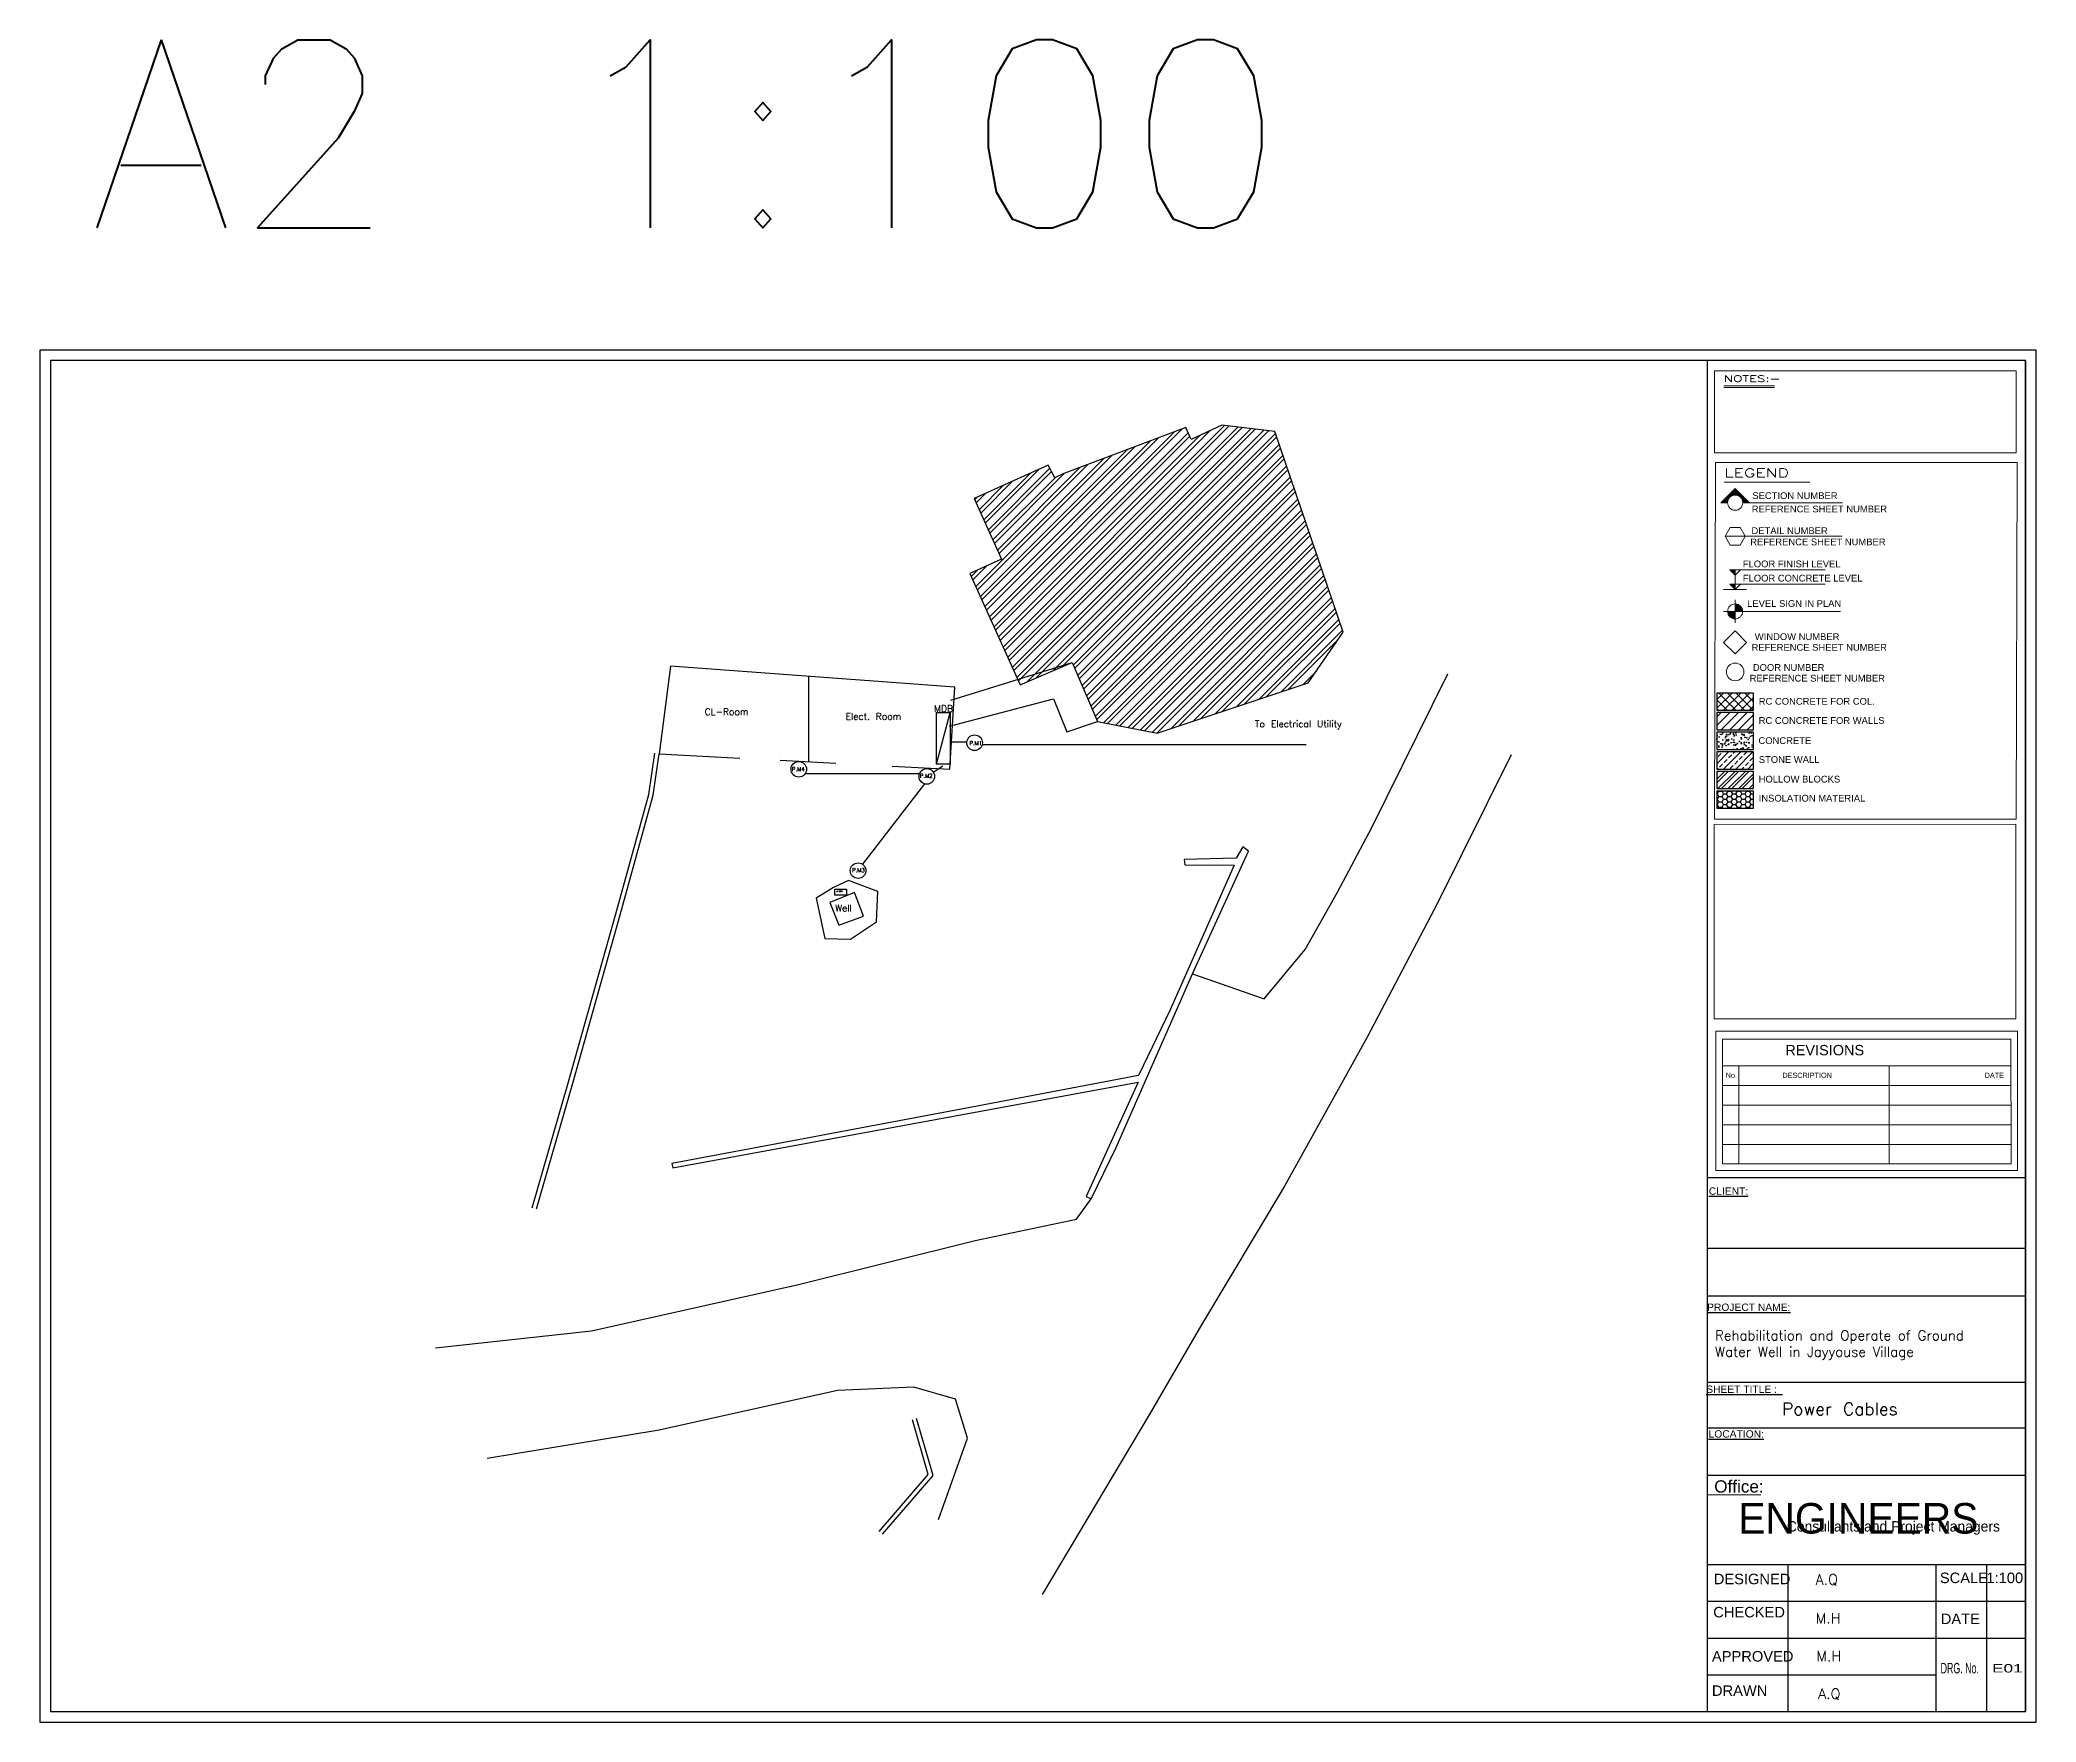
# Model space of a CAD drawing. Header units: inches. Extents: x 191440 to 383551, y 141449 to 284946.
# Drawn here: x 191768.5 to 191826, y 141618 to 141666.4 of the extents above; entities that cross this region are included whole.
import ezdxf
from ezdxf.enums import TextEntityAlignment as Align

# ---------------------------------------------------------------- set-up
doc = ezdxf.new("R2010")
doc.units = ezdxf.units.IN
doc.header["$MEASUREMENT"] = 0
for name, color, linetype in [('AS', 3, 'Continuous'), ('dim-f', 8, 'Continuous'), ('ELEC', 7, 'Continuous'), ('HOME', 8, 'Continuous'), ('I - Outline', 60, 'Continuous'), ('VP', 7, 'Continuous'), ('WALL', 7, 'Continuous')]:
    doc.layers.add(name, color=color, linetype=linetype)
doc.styles.add('5MM', font='simplex.shx', dxfattribs={"height": 1.25})
doc.styles.add('ITALICT', font='italict')
doc.styles.add('ROMAND10', font='ROMAND.shx', dxfattribs={"height": 0.2})
doc.styles.add('ROMANT', font='ROMAND.SHX')
doc.styles.get("Standard").update_dxf_attribs({"font": 'txt.shx', "height": 0.2})
doc.styles.add('STYLE7', font='swissi.ttf')

msp = doc.modelspace()

# ---------------------------------------------------------------- texts
at = {"insert": (191769.91247, 141666.39938), "char_height": 5.407852, "attachment_point": 1}
msp.add_mtext_dynamic_manual_height_columns('A2 1:100', width=34.063547, gutter_width=1, heights=[0], dxfattribs=at)
at = {"layer": 'ELEC', "style": 'ITALICT'}
msp.add_text('J. Box ', height=0.039473, dxfattribs=at).set_placement((191791.45761, 141641.87351, -141.2896))
at = {"layer": 'HOME', "attachment_point": 1}
for s, width, insert, char_height in [('MDB', 2.6741065, (191794.2642, 141647.24072, -141.2896), 0.192), ('CL-Room', 2.6741065, (191787.65952, 141647.15217, -141.2896), 0.192), ('Elect. Room', 2.6741065, (191791.71709, 141647.01741, -141.2896), 0.192), ('To Electrical Utility', 2.9592075, (191803.50739, 141646.80089, -141.2896), 0.192), ('P.M1', 2.6741065, (191795.2812, 141646.20989, -141.2896), 0.11456), ('P.M4', 2.6741065, (191790.17026, 141645.45924, -141.2896), 0.11456), ('P.M2', 2.6741065, (191793.85262, 141645.2704, -141.2896), 0.11456), ('P.M3', 2.6741065, (191791.90123, 141642.5502, -141.2896), 0.11456), ('Well', 2.6741065, (191791.4169, 141641.49942, -141.2896), 0.192)]:
    msp.add_mtext_dynamic_manual_height_columns(s, width=width, gutter_width=1, heights=[0], dxfattribs=dict(at, insert=insert, char_height=char_height))
at = {"layer": 'I - Outline', "color": 7, "style": 'ROMANT', "width": 1.5}
for s, height, p in [('NOTES:-', 0.187366, (191817.01848, 141656.55312)), ('LEGEND', 0.243576, (191817.03244, 141653.81209))]:
    msp.add_text(s, height=height, rotation=0.0010941, dxfattribs=at).set_placement(p)
at = {"layer": 'I - Outline', "color": 8, "lineweight": 0, "style": 'STYLE7'}
for s, height, p in [('REFERENCE SHEET NUMBER', 0.1939171, (191817.81846, 141652.79707)), ('SECTION NUMBER', 0.1939171, (191817.83659, 141653.18028)), ('REFERENCE SHEET NUMBER', 0.1939171, (191817.77524, 141651.8498)), ('DETAIL NUMBER', 0.1939171, (191817.81152, 141652.17118)), ('FLOOR FINISH LEVEL', 0.1939171, (191817.56146, 141651.21612)), ('FLOOR CONCRETE LEVEL', 0.1939171, (191817.56167, 141650.80613)), ('LEVEL SIGN IN PLAN', 0.1939171, (191817.68648, 141650.07476)), ('REFERENCE SHEET NUMBER', 0.1939171, (191817.81356, 141648.81262)), ('WINDOW NUMBER', 0.1939171, (191817.9065, 141649.12115)), ('DOOR NUMBER', 0.1939171, (191817.85068, 141648.23363)), ('REFERENCE SHEET NUMBER', 0.1939171, (191817.75774, 141647.92509)), ('RC CONCRETE FOR COL.', 0.1939171, (191818.02061, 141647.25956)), ('RC CONCRETE FOR WALLS', 0.1939171, (191818.01819, 141646.70647)), ('CONCRETE', 0.193917, (191818.0123, 141646.12771)), ('STONE WALL', 0.193917, (191818.02229, 141645.58323)), ('HOLLOW BLOCKS', 0.1939171, (191818.01902, 141645.01842)), ('INSOLATION MATERIAL', 0.1939171, (191818.01903, 141644.46948))]:
    msp.add_text(s, height=height, rotation=0.0010941, dxfattribs=at).set_placement(p)
at = {"layer": 'I - Outline', "color": 4, "style": 'STYLE7'}
for s, height, p in [('REVISIONS', 0.298334, (191818.78574, 141637.16406)), ('No.', 0.149167, (191817.06792, 141636.51532)), ('DESCRIPTION', 0.149167, (191818.70258, 141636.51343)), ('DATE', 0.149167, (191824.52749, 141636.51364)), ('Office:', 0.352995, (191816.73754, 141624.57407)), ('DESIGNED', 0.302446, (191816.72468, 141621.93448)), ('SCALE', 0.302446, (191823.23777, 141621.96752)), ('1:100', 0.302446, (191824.57915, 141621.96752)), ('CHECKED', 0.302446, (191816.70894, 141620.97914)), ('DATE', 0.302446, (191823.26338, 141620.786)), ('APPROVED', 0.302446, (191816.67207, 141619.70836)), ('DRAWN', 0.302446, (191816.67207, 141618.71997))]:
    msp.add_text(s, height=height, rotation=0.0010941, dxfattribs=at).set_placement(p)
for s, height, p in [('%%UCLIENT:', 0.211797, (191817.15017, 141633.14801)), ('%%UPROJECT NAME:', 0.2117967, (191817.73213, 141629.80402)), ('%%USHEET TITLE :  ', 0.2117967, (191817.60756, 141627.44342)), ('%%ULOCATION:', 0.2117967, (191817.37257, 141626.15636))]:
    msp.add_text(s, height=height, rotation=0.0010941, dxfattribs=at).set_placement(p, align=Align.CENTER)
for s, height, width, p, p2 in [('DRG. No.', 0.302446, 0.621053, (191823.25884, 141619.36723), (191824.36175, 141619.36726)), ('E01', 0.241957, 1.556051, (191824.74168, 141619.3931), (191825.62401, 141619.39312))]:
    msp.add_text(s, height=height, rotation=0.0010941, dxfattribs=dict(at, width=width)).set_placement(p, p2, align=Align.FIT)
at = {"layer": 'VP', "attachment_point": 1, "style": 'ROMAND10'}
for s, insert, char_height, width in [('Rehabilitation and Operate of Ground Water Well in Jayyouse Village', (191816.76193, 141629.23939), 0.2823956, 8.3697183), ('A.Q', (191819.65879, 141622.22111), 0.299294, 0.7332692), ('M.H', (191819.65879, 141621.10555), 0.299294, 0.7332692), ('M.H', (191819.68018, 141620.01398), 0.299294, 0.7332692), ('A.Q', (191819.73084, 141618.93101), 0.299294, 0.7332692)]:
    msp.add_mtext(s, dxfattribs=dict(at, insert=insert, char_height=char_height, width=width))
at = {"layer": 'VP', "insert": (191820.35613, 141626.80077), "char_height": 0.36, "attachment_point": 8}
msp.add_mtext_dynamic_manual_height_columns('Power Cables ', width=506.4403967, gutter_width=1, heights=[0], dxfattribs=at)

# ---------------------------------------------------------------- blocks, each defined once
blk = doc.blocks.new('engineers')
at = {"layer": 'dim-f', "char_height": 1.25, "attachment_point": 1, "style": '5MM'}
for s, width, insert in [('\\pt0.5;{\\fGill Sans MT|b0|i0|c0|p34;\\H1.08x;\\C30;\\c2254834;ENGINEERS\\P\\ptz;   \\P\\H0.92593x;  }', 116.5, (16.033, 18.44)), ('{\\fGill Sans MT|b0|i0|c0|p34;\\H1.08x;\\C152;\\c12285479; \\H0.34074x;Consultants and Project Managers}', 11.50217, (17.683, 17.64))]:
    blk.add_mtext_dynamic_manual_height_columns(s, width=width, gutter_width=6.25, heights=[0], dxfattribs=dict(at, insert=insert))

# ---------------------------------------------------------------- hatches: boundary and pattern name
at = {"layer": 'HOME'}
h = msp.add_hatch(dxfattribs=at)
h.set_pattern_fill('ANSI32', color=256, scale=0.03136)
h.set_pattern_definition([(45, (93557.5497, 27450.3362), (-0.21121562397, 0.21121562397), []), (45, (93557.6905, 27450.3362), (-0.21121562397, 0.21121562397), [])])
h.paths.add_polyline_path([(191797.95026, 141653.89663), (191797.74026, 141653.79145), (191797.55611, 141654.15908), (191795.42125, 141653.1943), (191796.20834, 141651.45262), (191795.29709, 141651.04081), (191796.74631, 141647.83398), (191798.23884, 141648.47334), (191798.9681, 141646.77095), (191800.68921, 141646.43863), (191805.04014, 141647.88397), (191806.05124, 141649.3469), (191804.07669, 141655.1273), (191802.55174, 141655.30364), (191801.67381, 141654.89709), (191801.51451, 141655.24111)])
at = {"layer": 'I - Outline'}
h = msp.add_hatch(dxfattribs=at)
h.set_pattern_fill('ANSI37', color=8, scale=1.411978)
h.set_pattern_definition([(45, (190914.48858, 141620.69674), (-0.124802422, 0.124802422), []), (135, (190914.48858, 141620.69674), (-0.124802422, -0.124802422), [])])
h.paths.add_polyline_path([(191817.87225, 141647.59493), (191816.81327, 141647.59493), (191816.81327, 141647.10074), (191817.87225, 141647.10074)])
h = msp.add_hatch(dxfattribs=at)
h.set_pattern_fill('ANSI31', color=8, scale=1.411978)
h.set_pattern_definition([(45, (190914.48858, 141620.69674), (-0.124802422, 0.124802422), [])])
h.paths.add_polyline_path([(191817.87225, 141646.53594), (191817.87225, 141647.03014), (191816.81327, 141647.03014), (191816.81327, 141646.53594)])
h = msp.add_hatch(dxfattribs=at)
h.set_pattern_fill('AR-CONC', color=8, scale=0.042359)
h.set_pattern_definition([(50, (190914.48858, 141620.69674), (0.30382673, -0.026581394), [0.03176951, -0.34946461]), (355, (190914.48858, 141620.69674), (-0.05877416, 0.31862367), [0.02541561, -0.27957169]), (100.451444, (190914.5139, 141620.69453), (0.24505257, 0.29204228), [0.02699993, -0.29699922]), (46.1842, (190914.4886, 141620.78146), (0.45207645, -0.07011289), [0.04765426, -0.52419691]), (96.635635, (190914.52626, 141620.7756), (0.3959167, 0.41263027), [0.04049992, -0.44549908]), (351.184164, (190914.4886, 141620.78146), (0.3959167, 0.41263027), [0.03812341, -0.41935753]), (21, (190914.53094, 141620.76028), (0.25284593, -0.17054673), [0.03176951, -0.34946461]), (326, (190914.53094, 141620.76028), (0.10306678, 0.30716882), [0.02541561, -0.27957169]), (71.451445, (190914.552, 141620.74607), (0.35591271, 0.13662209), [0.02699993, -0.29699922]), (37.5, (190914.48858, 141620.69674), (0.005150835, 0.141011662), [0, -0.27618294, 0, -0.283807623, 0, -0.28063067]), (7.5, (190914.48858, 141620.69674), (0.111434537, 0.167070224), [0, -0.161812704, 0, -0.269829038, 0, -0.10695735]), (327.5, (190914.39412, 141620.69674), (0.226123696, -0.009554096), [0, -0.105898367, 0, -0.330402904, 0, -0.438419238]), (317.5, (190914.35176, 141620.69674), (0.24703385, 0.042403816), [0, -0.137667877, 0, -0.219421416, 0, -0.3113412])])
h.paths.add_polyline_path([(191817.87225, 141646.46535), (191816.81327, 141646.46535), (191816.81327, 141645.97115), (191817.87225, 141645.97115)])
h = msp.add_hatch(dxfattribs=at)
h.set_pattern_fill('ANSI33', color=8, scale=0.988385)
h.set_pattern_definition([(45, (190914.48858, 141620.69674), (-0.17472339, 0.17472339), []), (45, (190914.6633, 141620.69674), (-0.17472339, 0.17472339), [0.123548094, -0.061774047])])
h.paths.add_polyline_path([(191817.87225, 141645.90055), (191816.81327, 141645.90055), (191816.81327, 141645.40636), (191817.87225, 141645.40636)])
h = msp.add_hatch(dxfattribs=at)
h.set_pattern_fill('ANSI32', color=8, scale=0.564791)
h.set_pattern_definition([(45, (190914.48858, 141620.69674), (-0.149762906, 0.149762906), []), (45, (190914.58843, 141620.69674), (-0.149762906, 0.149762906), [])])
h.paths.add_polyline_path([(191817.87225, 141645.33576), (191816.81327, 141645.33576), (191816.81327, 141644.84157), (191817.87225, 141644.84157)])
h = msp.add_hatch(dxfattribs=at)
h.set_pattern_fill('HONEY', color=8, scale=0.705989)
h.set_pattern_definition([(0, (190914.488584, 141620.69674), (0.132372958, 0.076425563), [0.088248639, -0.176497278]), (120, (190914.488584, 141620.69674), (-0.132372958, 0.076425563), [0.088248639, -0.176497278]), (60, (190914.488584, 141620.69674), (0, 0.152851126), [-0.176497278, 0.088248639])])
h.paths.add_polyline_path([(191817.87225, 141644.77097), (191816.81327, 141644.77097), (191816.81327, 141644.27678), (191817.87225, 141644.27678)])

# ---------------------------------------------------------------- linework, layer by layer
msp.add_lwpolyline([(191826.00873, 141657.46598), (191768.50873, 141657.46598), (191768.50873, 141617.96598), (191826.00873, 141617.96598), (191826.00873, 141657.46598)])
msp.add_lwpolyline([(191825.70873, 141657.16598), (191768.80873, 141657.16598), (191768.80873, 141618.26598), (191825.70873, 141618.26598)], close=True)
at = {"layer": 'AS', "flags": 128}
msp.add_lwpolyline([(191779.89978, 141628.74517), (191784.39322, 141629.23157), (191790.36058, 141630.56405), (191795.4505, 141631.83061), (191798.3657, 141632.44373), (191798.78618, 141633.02677), (191799.51386, 141634.50901), (191801.70778, 141639.50677), (191803.77404, 141638.79332), (191804.95578, 141640.21269), (191805.88186, 141641.85941), (191806.8713, 141643.71925), (191809.0665, 141648.14677)], dxfattribs=at)
for points, elevation in [([(191810.88794, 141645.81077), (191808.77786, 141641.56437), (191806.7305, 141637.66485), (191804.35546, 141633.39285), (191801.93946, 141629.35893), (191800.4585, 141626.80789), (191797.37498, 141621.63477)], 1.296), ([(191794.39258, 141623.79989), (191795.22778, 141626.14037), (191794.8801, 141627.26736), (191793.68538, 141627.61301), (191791.47994, 141627.51573), (191786.34202, 141626.36821), (191781.38842, 141625.55349)], 1.01376)]:
    msp.add_lwpolyline(points, dxfattribs=dict(at, elevation=elevation))
at = {"layer": 'HOME'}
msp.add_line((191790.64366, 141648.07471, -141.2896), (191790.64366, 141645.61738, -141.2896), dxfattribs=at)
at = {"layer": 'HOME', "color": 41, "true_color": 0xf4ee51}
msp.add_line((191794.33459, 141645.54468, -141.2896), (191794.72394, 141647.03337, -141.2896), dxfattribs=at)
at = {"layer": 'HOME', "color": 240, "true_color": 0xed1f24}
for p, q in [((191795.21313, 141646.18006, -141.2896), (191794.74975, 141646.18006, -141.2896)), ((191795.65155, 141646.11629, -141.2896), (191804.98213, 141646.11629, -141.2896)), ((191794.24081, 141645.31176, -141.2896), (191794.51346, 141645.50024, -141.2896)), ((191793.8601, 141645.27274, -141.2896), (191790.55125, 141645.27296, -141.2896)), ((191793.98906, 141644.98183, -141.2896), (191792.20147, 141642.66463, -141.2896))]:
    msp.add_line(p, q, dxfattribs=at)
at = {"layer": 'HOME', "flags": 128}
for points, elevation in [([(191804.07669, 141655.1273), (191802.55174, 141655.30364), (191801.67381, 141654.89709), (191801.51451, 141655.24111), (191797.95026, 141653.89663), (191797.74026, 141653.79145), (191797.55611, 141654.15908), (191795.42125, 141653.1943), (191796.20834, 141651.45262), (191795.29709, 141651.04081), (191796.74631, 141647.83398), (191798.23884, 141648.47334), (191798.9681, 141646.77095), (191800.68921, 141646.43863), (191805.04014, 141647.88397), (191806.05124, 141649.3469), (191804.07669, 141655.1273)], 2.41728), ([(191794.74458, 141647.39349), (191798.23884, 141648.47334)], 2.73472), ([(191794.86554, 141647.76405), (191786.67189, 141648.36697), (191786.34458, 141645.84533), (191788.6743, 141645.7218)], 3.4368), ([(191793.05711, 141645.48942), (191794.72154, 141645.40117), (191794.86554, 141647.76405)], 3.4368), ([(191794.70746, 141646.64213), (191797.7014, 141647.42884), (191798.0862, 141646.47881), (191798.9681, 141646.77095)], 2.752), ([(191789.82876, 141645.66059), (191791.4305, 141645.57566)], 3.4368), ([(191791.12154, 141640.52245), (191791.8601, 141640.50773), (191792.60442, 141641.00693), (191792.64282, 141641.87989), (191791.79546, 141642.19605), (191791.3673, 141641.99701), (191790.87153, 141641.68438), (191791.12154, 141640.52245)], 0.32704), ([(191792.23066, 141641.16629), (191791.97274, 141641.85557), (191791.25978, 141641.56693), (191791.51962, 141640.91157), (191792.23066, 141641.16629)], 0.384)]:
    msp.add_lwpolyline(points, dxfattribs=dict(at, elevation=elevation))
at = {"layer": 'HOME', "color": 2, "true_color": 0xf1eb1f, "elevation": -141.2896}
msp.add_lwpolyline([(191794.33459, 141647.03338), (191794.72394, 141647.03338), (191794.72394, 141645.54467), (191794.33459, 141645.54467)], close=True, dxfattribs=at)
at = {"layer": 'HOME', "color": 240, "true_color": 0xed1f24}
for centre in [(191795.43267, 141646.16462, -141.2896), (191790.36892, 141645.39903, -141.2896), (191794.05574, 141645.19538, -141.2896), (191792.07682, 141642.48036, -141.2896)]:
    msp.add_circle(centre, 0.22444, dxfattribs=at)
at = {"layer": 'I - Outline', "color": 7}
for p, q in [((191816.54514, 141618.26598), (191816.54574, 141657.16586)), ((191825.70873, 141657.16598), (191825.70873, 141618.26598)), ((191825.71552, 141633.63766), (191816.54467, 141633.63753)), ((191825.69902, 141631.6046), (191816.54606, 141631.60448)), ((191816.54544, 141630.24135), (191825.71641, 141630.24147)), ((191816.54544, 141630.24135), (191825.71641, 141630.24147)), ((191825.70872, 141627.74502), (191816.54527, 141627.74512)), ((191816.54501, 141626.43817), (191825.71571, 141626.43829)), ((191825.71589, 141625.06785), (191816.54504, 141625.06773)), ((191816.54515, 141622.50408), (191825.71585, 141622.5042)), ((191818.86064, 141622.50411), (191818.86072, 141618.26598)), ((191823.12186, 141622.50414), (191823.12194, 141618.26598)), ((191824.57915, 141622.50419), (191824.57923, 141618.26598)), ((191816.54516, 141621.44509), (191825.71586, 141621.44522)), ((191816.54518, 141620.38611), (191825.71588, 141620.38624)), ((191816.54519, 141619.32713), (191823.12192, 141619.32725))]:
    msp.add_line(p, q, dxfattribs=at)
at = {"layer": 'I - Outline', "color": 8, "lineweight": 0}
for p, q in [((191816.7455, 141654.51356), (191816.74574, 141656.87215)), ((191816.74574, 141656.87215), (191825.43766, 141656.87226)), ((191817.01513, 141656.43649), (191818.47816, 141656.43651)), ((191825.43766, 141656.87226), (191825.43742, 141654.51368)), ((191817.01513, 141656.38833), (191818.47816, 141656.38836)), ((191825.43742, 141654.51368), (191816.7455, 141654.51356)), ((191816.74569, 141643.96086), (191816.77384, 141654.23117)), ((191816.77384, 141654.23117), (191825.46576, 141654.23128)), ((191825.46576, 141654.23128), (191825.43761, 141643.96098)), ((191817.02506, 141653.66643), (191819.48783, 141653.66648)), ((191817.12177, 141653.07568), (191816.93109, 141653.07568)), ((191816.96542, 141653.07568), (191816.94826, 141653.09284)), ((191817.01216, 141653.07568), (191816.97163, 141653.11621)), ((191817.05891, 141653.07568), (191816.995, 141653.13958)), ((191817.10566, 141653.07568), (191817.01837, 141653.16296)), ((191817.12367, 141653.10441), (191817.04175, 141653.18633)), ((191817.04586, 141653.07568), (191817.14617, 141653.176)), ((191817.13226, 141653.14256), (191817.06512, 141653.2097)), ((191817.14597, 141653.1756), (191817.08849, 141653.23308)), ((191817.0926, 141653.07568), (191817.12405, 141653.10713)), ((191817.16381, 141653.20451), (191817.11186, 141653.25645)), ((191817.18534, 141653.22972), (191817.13523, 141653.27982)), ((191817.21043, 141653.25138), (191817.15861, 141653.3032)), ((191817.2392, 141653.26935), (191817.18198, 141653.32657)), ((191817.27209, 141653.28321), (191817.20535, 141653.34994)), ((191817.31003, 141653.29201), (191817.22872, 141653.37332)), ((191817.23987, 141653.2697), (191817.34019, 141653.37002)), ((191817.30874, 141653.29182), (191817.34019, 141653.32327)), ((191817.41444, 141653.28109), (191817.34019, 141653.35535)), ((191817.35521, 141653.29358), (191817.34019, 141653.3086)), ((191817.39699, 141653.28659), (191817.47155, 141653.36115)), ((191817.43133, 141653.27418), (191817.49492, 141653.33778)), ((191817.46133, 141653.25743), (191817.5183, 141653.3144)), ((191817.48755, 141653.23691), (191817.54167, 141653.29103)), ((191817.5102, 141653.21281), (191817.56504, 141653.26766)), ((191817.52923, 141653.1851), (191817.58842, 141653.24429)), ((191817.54431, 141653.15343), (191817.61179, 141653.22092)), ((191817.61986, 141653.07569), (191817.5456, 141653.14994)), ((191817.55466, 141653.11704), (191817.63516, 141653.19754)), ((191817.57311, 141653.07569), (191817.55809, 141653.0907)), ((191820.43245, 141653.07574), (191817.55861, 141653.07569)), ((191817.56006, 141653.07569), (191817.65854, 141653.17417)), ((191817.6068, 141653.07569), (191817.68191, 141653.1508)), ((191817.65355, 141653.07569), (191817.70528, 141653.12743)), ((191817.70029, 141653.07569), (191817.72866, 141653.10405)), ((191817.74704, 141653.07569), (191817.75203, 141653.08068)), ((191817.19435, 141652.36088), (191817.04849, 141652.10824)), ((191820.42326, 141652.1083), (191817.04849, 141652.10824)), ((191817.04849, 141652.10824), (191817.19436, 141651.8556)), ((191817.48607, 141652.36088), (191817.19435, 141652.36088)), ((191817.19436, 141651.8556), (191817.48608, 141651.85561)), ((191817.63193, 141652.10825), (191817.48607, 141652.36088)), ((191817.48608, 141651.85561), (191817.63193, 141652.10825)), ((191817.18386, 141651.14011), (191819.93229, 141651.14016)), ((191817.34023, 141650.99006), (191817.18386, 141651.14011)), ((191817.18387, 141650.72856), (191819.9323, 141650.72861)), ((191817.34024, 141650.57852), (191817.18387, 141650.72856)), ((191817.18795, 141650.72464), (191817.19187, 141650.72856)), ((191817.19122, 141651.13304), (191817.19828, 141651.14011)), ((191817.1959, 141650.71701), (191817.20745, 141650.72856)), ((191817.19917, 141651.12541), (191817.21387, 141651.14011)), ((191817.20386, 141650.70938), (191817.22303, 141650.72856)), ((191817.20712, 141651.11778), (191817.22945, 141651.14011)), ((191817.21181, 141650.70175), (191817.23862, 141650.72856)), ((191817.21508, 141651.11015), (191817.24503, 141651.14011)), ((191817.21976, 141650.69412), (191817.2542, 141650.72856)), ((191817.22303, 141651.10252), (191817.26061, 141651.14011)), ((191817.22771, 141650.68649), (191817.26978, 141650.72856)), ((191817.23098, 141651.09489), (191817.27619, 141651.14011)), ((191817.23566, 141650.67886), (191817.28536, 141650.72856)), ((191817.23893, 141651.08726), (191817.29177, 141651.14011)), ((191817.24362, 141650.67123), (191817.30094, 141650.72856)), ((191817.24688, 141651.07963), (191817.30736, 141651.14011)), ((191817.25157, 141650.6636), (191817.31653, 141650.72856)), ((191817.25484, 141651.072), (191817.32294, 141651.14011)), ((191817.25952, 141650.65597), (191817.33211, 141650.72856)), ((191817.26279, 141651.06437), (191817.33852, 141651.14011)), ((191817.26747, 141650.64834), (191817.34024, 141650.72111)), ((191817.27074, 141651.05674), (191817.34023, 141651.12624)), ((191817.27542, 141650.64071), (191817.34024, 141650.70553)), ((191817.27869, 141651.04911), (191817.34023, 141651.11065)), ((191817.28338, 141650.63308), (191817.34024, 141650.68994)), ((191817.28664, 141651.04148), (191817.34023, 141651.09507)), ((191817.2946, 141651.03385), (191817.34023, 141651.07949)), ((191817.30255, 141651.02622), (191817.34023, 141651.06391)), ((191817.3105, 141651.01859), (191817.34023, 141651.04833)), ((191817.31845, 141651.01096), (191817.34023, 141651.03274)), ((191817.3264, 141651.00333), (191817.34023, 141651.01716)), ((191817.33436, 141650.9957), (191817.34023, 141651.00158)), ((191817.34023, 141651.14011), (191817.34024, 141650.57852)), ((191817.34023, 141650.99006), (191817.4966, 141651.14011)), ((191817.34024, 141650.57852), (191817.49661, 141650.72856)), ((191817.00918, 141650.57851), (191817.6713, 141650.57852)), ((191817.29133, 141650.62545), (191817.34024, 141650.67436)), ((191817.29928, 141650.61782), (191817.34024, 141650.65878)), ((191817.30723, 141650.61019), (191817.34024, 141650.6432)), ((191817.31518, 141650.60256), (191817.34024, 141650.62762)), ((191817.32313, 141650.59493), (191817.34024, 141650.61203)), ((191817.33109, 141650.5873), (191817.34024, 141650.59645)), ((191817.33904, 141650.57967), (191817.34024, 141650.58087)), ((191817.34025, 141650.27511), (191817.34026, 141649.61299)), ((191817.34025, 141650.14458), (191817.35386, 141650.15819)), ((191817.34025, 141650.129), (191817.36806, 141650.15681)), ((191817.34025, 141650.11342), (191817.38146, 141650.15463)), ((191817.34025, 141650.09783), (191817.39415, 141650.15174)), ((191817.34025, 141650.08225), (191817.40622, 141650.14823)), ((191817.34025, 141650.06667), (191817.41772, 141650.14415)), ((191817.34025, 141650.05109), (191817.4287, 141650.13954)), ((191817.34025, 141650.03551), (191817.43919, 141650.13445)), ((191817.34025, 141650.01993), (191817.44922, 141650.12889)), ((191817.34025, 141650.00434), (191817.4588, 141650.1229)), ((191817.34025, 141649.98876), (191817.46796, 141650.11648)), ((191817.34025, 141649.97318), (191817.47671, 141650.10964)), ((191817.34025, 141649.9576), (191817.48505, 141650.1024)), ((191817.00919, 141649.94404), (191820.37486, 141649.94411)), ((191817.12611, 141649.93043), (191817.13972, 141649.94404)), ((191817.12749, 141649.91623), (191817.1553, 141649.94404)), ((191817.12967, 141649.90283), (191817.17088, 141649.94404)), ((191817.13256, 141649.89014), (191817.18647, 141649.94404)), ((191817.13607, 141649.87807), (191817.20205, 141649.94404)), ((191817.14016, 141649.86657), (191817.21763, 141649.94404)), ((191817.14476, 141649.85559), (191817.23321, 141649.94405)), ((191817.14985, 141649.8451), (191817.24879, 141649.94405)), ((191817.15541, 141649.83508), (191817.26437, 141649.94405)), ((191817.16141, 141649.82549), (191817.27996, 141649.94405)), ((191817.16783, 141649.81633), (191817.29554, 141649.94405)), ((191817.17466, 141649.80758), (191817.31112, 141649.94405)), ((191817.1819, 141649.79924), (191817.3267, 141649.94405)), ((191817.18955, 141649.79131), (191817.34025, 141649.94202)), ((191817.19759, 141649.78377), (191817.34025, 141649.92643)), ((191817.20604, 141649.77663), (191817.34025, 141649.91085)), ((191817.21489, 141649.7699), (191817.34025, 141649.89527)), ((191817.22416, 141649.76359), (191817.34025, 141649.87969)), ((191817.23386, 141649.75771), (191817.34025, 141649.86411)), ((191817.244, 141649.75227), (191817.34025, 141649.84853)), ((191817.25462, 141649.7473), (191817.34025, 141649.83294)), ((191817.26573, 141649.74283), (191817.34025, 141649.81736)), ((191817.27737, 141649.73889), (191817.34025, 141649.80178)), ((191817.2896, 141649.73554), (191817.34026, 141649.7862)), ((191817.30247, 141649.73283), (191817.34026, 141649.77062)), ((191817.31606, 141649.73084), (191817.34026, 141649.75503)), ((191817.3305, 141649.7297), (191817.34026, 141649.73945)), ((191817.34228, 141649.94405), (191817.49299, 141650.09476)), ((191817.35787, 141649.94405), (191817.50053, 141650.08671)), ((191817.37345, 141649.94405), (191817.50766, 141650.07827)), ((191817.38903, 141649.94405), (191817.51439, 141650.06942)), ((191817.40461, 141649.94405), (191817.5207, 141650.06015)), ((191817.42019, 141649.94405), (191817.52659, 141650.05045)), ((191817.43577, 141649.94405), (191817.53202, 141650.0403)), ((191817.45136, 141649.94405), (191817.53699, 141650.02969)), ((191817.46694, 141649.94405), (191817.54147, 141650.01858)), ((191817.48252, 141649.94405), (191817.5454, 141650.00694)), ((191817.4981, 141649.94405), (191817.54876, 141649.99471)), ((191817.51368, 141649.94405), (191817.55147, 141649.98184)), ((191817.52927, 141649.94405), (191817.55346, 141649.96824)), ((191817.54485, 141649.94405), (191817.5546, 141649.95381)), ((191817.33682, 141649.38137), (191817.00921, 141649.05375)), ((191817.00921, 141649.05375), (191817.33683, 141648.72614)), ((191817.66444, 141649.05376), (191817.33682, 141649.38137)), ((191817.33683, 141648.72614), (191817.66444, 141649.05376)), ((191816.7367, 141643.81418), (191825.42862, 141643.8143)), ((191816.73681, 141638.21791), (191816.7367, 141643.81418)), ((191825.43761, 141643.96098), (191816.74569, 141643.96086)), ((191825.42862, 141643.8143), (191825.42873, 141638.21803)), ((191825.42873, 141638.21803), (191816.73681, 141638.21791)), ((191816.78405, 141637.85567), (191825.47597, 141637.85579)), ((191816.78413, 141633.85125), (191816.78405, 141637.85567)), ((191816.97368, 141637.63166), (191825.28635, 141637.63177)), ((191816.97375, 141634.03529), (191816.97368, 141637.63166)), ((191825.28635, 141637.63177), (191825.28642, 141634.0354)), ((191825.47597, 141637.85579), (191825.47605, 141633.85137)), ((191816.9737, 141636.86076), (191825.28637, 141636.86087)), ((191817.44985, 141636.86077), (191817.4499, 141634.0353)), ((191821.77862, 141636.86085), (191821.77868, 141634.03538)), ((191816.97371, 141636.29567), (191825.28638, 141636.29578)), ((191816.97372, 141635.73057), (191825.28639, 141635.73068)), ((191816.97373, 141635.16548), (191825.2864, 141635.16559)), ((191816.97374, 141634.60039), (191825.28641, 141634.6005)), ((191825.28642, 141634.0354), (191816.97375, 141634.03529)), ((191825.47605, 141633.85137), (191816.78413, 141633.85125))]:
    msp.add_line(p, q, dxfattribs=at)
at = {"layer": 'I - Outline', "color": 8}
for p, q in [((191816.93109, 141653.07568), (191817.34405, 141653.48865)), ((191816.95237, 141653.07568), (191817.34019, 141653.46351)), ((191816.99911, 141653.07568), (191817.34019, 141653.41676)), ((191817.34019, 141653.3086), (191817.2521, 141653.39669)), ((191817.34019, 141653.35535), (191817.27547, 141653.42006)), ((191817.34019, 141653.40209), (191817.29884, 141653.44344)), ((191817.34019, 141653.44884), (191817.32221, 141653.46681)), ((191817.34019, 141653.2941), (191817.34018, 141653.48478)), ((191817.34019, 141653.46351), (191817.35468, 141653.47801)), ((191817.34019, 141653.41676), (191817.37806, 141653.45464)), ((191817.71335, 141653.07569), (191817.34019, 141653.44884)), ((191817.34019, 141653.37002), (191817.40143, 141653.43127)), ((191817.34019, 141653.32327), (191817.4248, 141653.40789)), ((191817.6666, 141653.07569), (191817.34019, 141653.40209)), ((191817.75702, 141653.07569), (191817.34405, 141653.48865)), ((191817.35711, 141653.29345), (191817.44818, 141653.38452))]:
    msp.add_line(p, q, dxfattribs=at)
at = {"layer": 'I - Outline', "color": 4}
msp.add_line((191816.54524, 141624.50907), (191818.08403, 141624.51396), dxfattribs=at)
at = {"layer": 'I - Outline', "color": 8}
for points in [[(191817.87225, 141647.59493), (191816.81327, 141647.59493), (191816.81327, 141647.10074), (191817.87225, 141647.10074)], [(191817.87225, 141647.03014), (191816.81327, 141647.03014), (191816.81327, 141646.53594), (191817.87225, 141646.53594)], [(191817.87225, 141646.46535), (191816.81327, 141646.46535), (191816.81327, 141645.97115), (191817.87225, 141645.97115)], [(191817.87225, 141645.90055), (191816.81327, 141645.90055), (191816.81327, 141645.40636), (191817.87225, 141645.40636)], [(191817.87225, 141645.33576), (191816.81327, 141645.33576), (191816.81327, 141644.84157), (191817.87225, 141644.84157)], [(191817.87225, 141644.77097), (191816.81327, 141644.77097), (191816.81327, 141644.27678), (191817.87225, 141644.27678)]]:
    msp.add_lwpolyline(points, close=True, dxfattribs=at)
at = {"layer": 'I - Outline', "color": 8, "lineweight": 0}
for centre, radius in [((191817.34019, 141653.07568), 0.21842), ((191817.34025, 141649.94405), 0.21457), ((191817.34029, 141648.20356), 0.25338)]:
    msp.add_circle(centre, radius, dxfattribs=at)
at = {"layer": 'VP', "color": 6, "elevation": -141.2896}
msp.add_lwpolyline([(191791.40639, 141641.95094), (191791.73779, 141641.95094), (191791.73779, 141641.77785), (191791.40639, 141641.77785)], close=True, dxfattribs=at)
at = {"layer": 'WALL', "flags": 128}
for points, elevation in [([(191782.69262, 141632.77612), (191783.73635, 141636.39879), (191785.09873, 141641.23844), (191786.04941, 141644.67789), (191786.21785, 141645.86333)], 0.32384), ([(191782.81562, 141632.74069), (191783.85946, 141636.36373), (191785.22202, 141641.20405), (191786.17498, 141644.65173), (191786.34458, 141645.84533)], 0.32384), ([(191792.6828, 141623.45527), (191794.0973, 141625.09736), (191793.63928, 141626.67034)], 1.17824), ([(191792.77978, 141623.37173), (191794.23962, 141625.06645), (191793.76218, 141626.70613)], 1.17824)]:
    msp.add_lwpolyline(points, dxfattribs=dict(at, elevation=elevation))
for points in [[(191799.51386, 141634.50901), (191801.70778, 141639.50677), (191803.32698, 141643.04021), (191803.15738, 141643.16629), (191802.97114, 141642.83605), (191801.47226, 141642.80533), (191801.49274, 141642.64469), (191802.91418, 141642.63573), (191801.06394, 141638.47573), (191800.15706, 141636.57941), (191795.35386, 141635.66869), (191790.49946, 141634.75861), (191786.7145, 141634.05141), (191786.73946, 141633.92725), (191800.14344, 141636.38932), (191798.64698, 141633.09547), (191798.78618, 141633.02677)], [(191798.78618, 141633.02677), (191799.51386, 141634.50901)]]:
    msp.add_lwpolyline(points, dxfattribs=at)

# ---------------------------------------------------------------- block references
at = {"layer": 'I - Outline', "xscale": 0.6506395646974747, "yscale": 0.6506395646974747, "zscale": 0.6506395646974747, "rotation": 0.0010941101885149}
msp.add_blockref('engineers', (191806.9974, 141612.27337), dxfattribs=at)

msp.set_redraw_order([(e.dxf.handle, doc.entitydb.next_handle()) for e in msp.query("TEXT MTEXT ATTDEF DIMENSION ARC_DIMENSION")])  # texts and dimensions are drawn at this point

doc.saveas('drawing.dxf')
